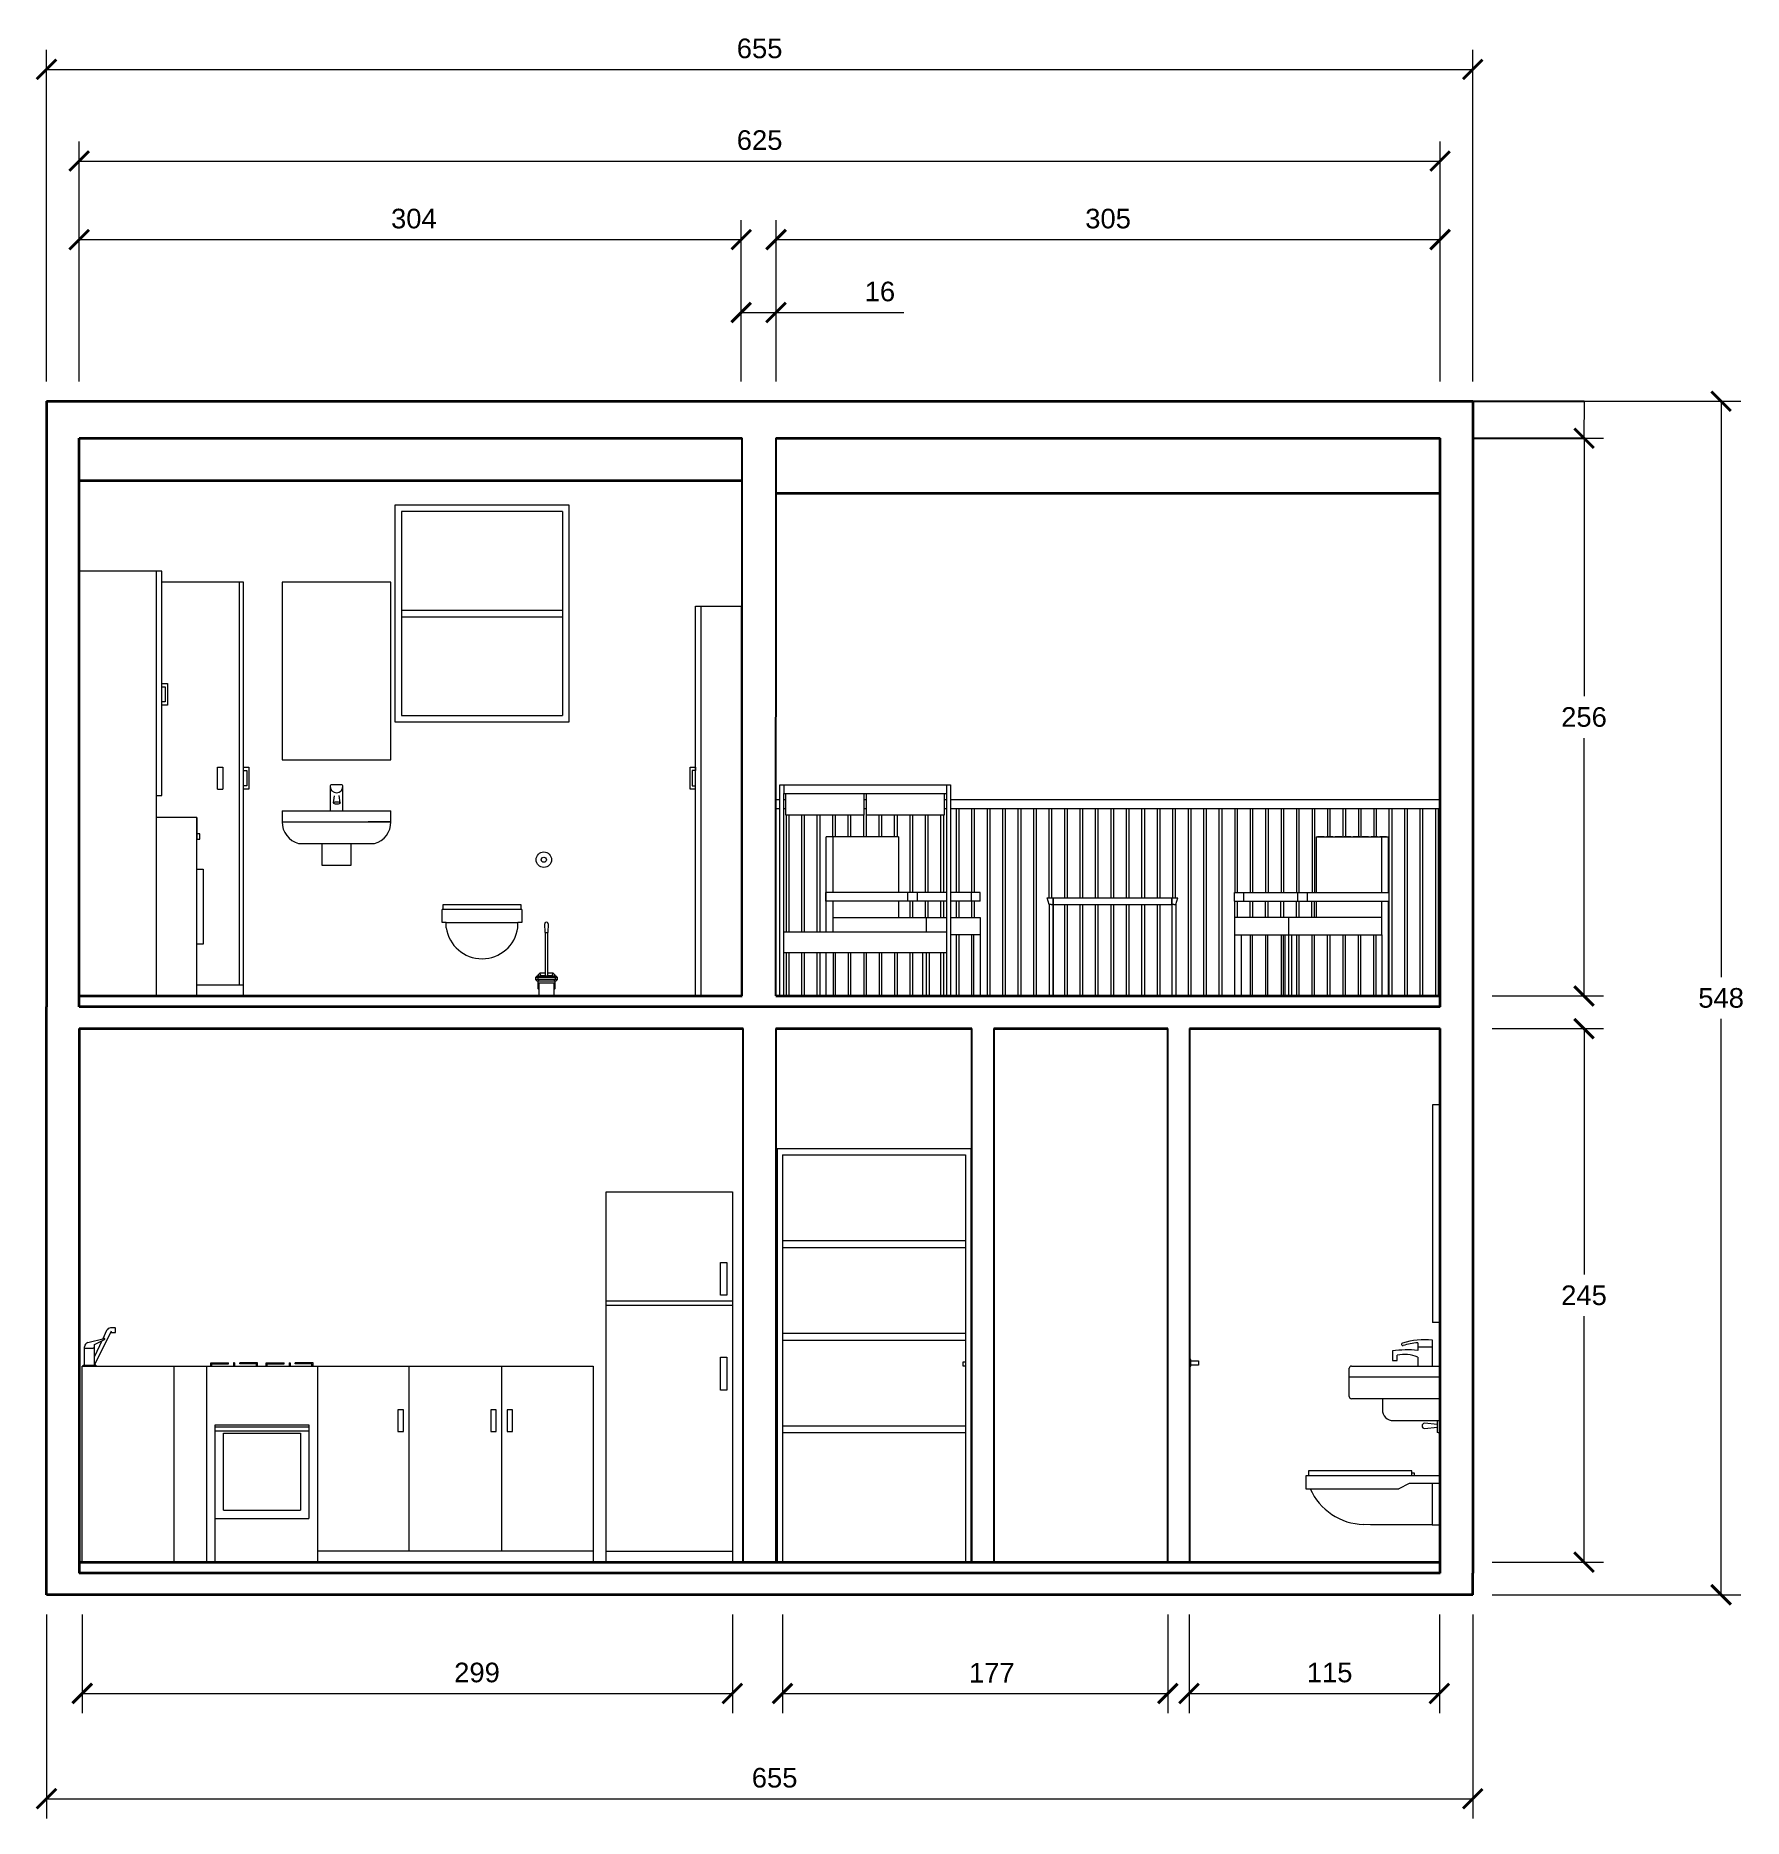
# Model space of a CAD drawing. Header units: millimetres. Extents: x 2881 to 3665, y 1687 to 2506.
import ezdxf

# ---------------------------------------------------------------- set-up
doc = ezdxf.new("R2010")
doc.units = ezdxf.units.MM
for name, color, linetype, lineweight in [('A-FLOR-LEVL', 3, 'Continuous', 35), ('A-FURN', 2, 'Continuous', 18), ('A-WALL-FULL', 3, 'Continuous', 35), ('A-WALL-FULL-EXTR', 3, 'Continuous', 35), ('A-WALL-FULL-INTR', 1, 'Continuous', 25), ('QUOTE', 5, 'Continuous', 13)]:
    doc.layers.add(name, color=color, linetype=linetype, lineweight=lineweight)
doc.styles.get("Standard").update_dxf_attribs({"font": 'arial.ttf'})
doc.dimstyles.new('ISO-25', dxfattribs={"dimtxt": 2.5, "dimasz": 2.5, "dimexe": 1.25, "dimexo": 0.625, "dimtad": 1, "dimtxsty": 'Standard', "dimcen": 2.5, "dimadec": 0, "dimazin": 0, "dimtfac": 1, "dimtmove": 0, "dimatfit": 3, "dimfxl": 1, "dimarcsym": 0})

msp = doc.modelspace()

# ---------------------------------------------------------------- blocks, each defined once
blk = doc.blocks.new('_ArchTick')
at = {"color": 0, "linetype": 'ByBlock', "const_width": 0.15}
blk.add_lwpolyline([(-0.5, -0.5), (0.5, 0.5)], dxfattribs=at)
blk = doc.blocks.new('*D2')
at = {"layer": 'Defpoints', "color": 0, "transparency": 16777216}
for p in [(3540.84, 2490.57), (2885.84, 2338.19), (3540.84, 2338.19)]:
    blk.add_point(p, dxfattribs=at)
at = {"layer": 'QUOTE', "color": 0, "transparency": 16777216}
for p, q in [((2885.84, 2347.19), (2885.84, 2499.57)), ((3540.84, 2347.19), (3540.84, 2499.57)), ((2885.84, 2490.57), (3540.84, 2490.57))]:
    blk.add_line(p, q, dxfattribs=at)
at = {"layer": 'QUOTE', "color": 0, "transparency": 16777216, "xscale": 9, "yscale": 9, "zscale": 9, "rotation": 180}
blk.add_blockref('_ArchTick', (2885.84, 2490.57), dxfattribs=at)
at = {"layer": 'QUOTE', "color": 0, "transparency": 16777216, "xscale": 9, "yscale": 9, "zscale": 9}
blk.add_blockref('_ArchTick', (3540.84, 2490.57), dxfattribs=at)
at = {"layer": 'QUOTE', "color": 0, "transparency": 16777216, "insert": (3213.34, 2500.16), "char_height": 9, "attachment_point": 5}
blk.add_mtext('655', dxfattribs=at)
blk = doc.blocks.new('*D4')
at = {"layer": 'Defpoints', "color": 0, "transparency": 16777216}
for p in [(3525.84, 2448.47), (2900.84, 2338.19), (3525.84, 2338.19)]:
    blk.add_point(p, dxfattribs=at)
at = {"layer": 'QUOTE', "color": 0, "transparency": 16777216}
for p, q in [((2900.84, 2347.19), (2900.84, 2457.47)), ((3525.84, 2347.19), (3525.84, 2457.47)), ((2900.84, 2448.47), (3525.84, 2448.47))]:
    blk.add_line(p, q, dxfattribs=at)
at = {"layer": 'QUOTE', "color": 0, "transparency": 16777216, "xscale": 9, "yscale": 9, "zscale": 9, "rotation": 180}
blk.add_blockref('_ArchTick', (2900.84, 2448.47), dxfattribs=at)
at = {"layer": 'QUOTE', "color": 0, "transparency": 16777216, "xscale": 9, "yscale": 9, "zscale": 9}
blk.add_blockref('_ArchTick', (3525.84, 2448.47), dxfattribs=at)
at = {"layer": 'QUOTE', "color": 0, "transparency": 16777216, "insert": (3213.34, 2458.06), "char_height": 9, "attachment_point": 5}
blk.add_mtext('625', dxfattribs=at)
blk = doc.blocks.new('*D5')
at = {"layer": 'Defpoints', "color": 0, "transparency": 16777216}
for p in [(3204.89, 2412.41), (2900.84, 2338.19), (3204.89, 2338.19)]:
    blk.add_point(p, dxfattribs=at)
at = {"layer": 'QUOTE', "color": 0, "transparency": 16777216}
for p, q in [((2900.84, 2347.19), (2900.84, 2421.41)), ((3204.89, 2347.19), (3204.89, 2421.41)), ((2900.84, 2412.41), (3204.89, 2412.41))]:
    blk.add_line(p, q, dxfattribs=at)
at = {"layer": 'QUOTE', "color": 0, "transparency": 16777216, "xscale": 9, "yscale": 9, "zscale": 9, "rotation": 180}
blk.add_blockref('_ArchTick', (2900.84, 2412.41), dxfattribs=at)
at = {"layer": 'QUOTE', "color": 0, "transparency": 16777216, "xscale": 9, "yscale": 9, "zscale": 9}
blk.add_blockref('_ArchTick', (3204.89, 2412.41), dxfattribs=at)
at = {"layer": 'QUOTE', "color": 0, "transparency": 16777216, "insert": (3054.56, 2422.01), "char_height": 9, "attachment_point": 5}
blk.add_mtext('304', dxfattribs=at)
blk = doc.blocks.new('*D6')
at = {"layer": 'Defpoints', "color": 0, "transparency": 16777216}
for p in [(3220.9, 2378.94), (3204.89, 2338.19), (3220.9, 2338.19)]:
    blk.add_point(p, dxfattribs=at)
at = {"layer": 'QUOTE', "color": 0, "transparency": 16777216}
for p, q in [((3204.89, 2347.19), (3204.89, 2387.94)), ((3220.9, 2347.19), (3220.9, 2387.94)), ((3204.89, 2378.94), (3220.9, 2378.94)), ((3220.9, 2378.94), (3279.61, 2378.94))]:
    blk.add_line(p, q, dxfattribs=at)
at = {"layer": 'QUOTE', "color": 0, "transparency": 16777216, "xscale": 9, "yscale": 9, "zscale": 9, "rotation": 180}
blk.add_blockref('_ArchTick', (3204.89, 2378.94), dxfattribs=at)
at = {"layer": 'QUOTE', "color": 0, "transparency": 16777216, "xscale": 9, "yscale": 9, "zscale": 9}
blk.add_blockref('_ArchTick', (3220.9, 2378.94), dxfattribs=at)
at = {"layer": 'QUOTE', "color": 0, "transparency": 16777216, "insert": (3268.59, 2388.53), "char_height": 9, "attachment_point": 5}
blk.add_mtext('16', dxfattribs=at)
blk = doc.blocks.new('*D7')
at = {"layer": 'Defpoints', "color": 0, "transparency": 16777216}
for p in [(3525.84, 2412.41), (3220.9, 2338.19), (3525.84, 2338.19)]:
    blk.add_point(p, dxfattribs=at)
at = {"layer": 'QUOTE', "color": 0, "transparency": 16777216}
for p, q in [((3220.9, 2347.19), (3220.9, 2421.41)), ((3525.84, 2347.19), (3525.84, 2421.41)), ((3220.9, 2412.41), (3525.84, 2412.41))]:
    blk.add_line(p, q, dxfattribs=at)
at = {"layer": 'QUOTE', "color": 0, "transparency": 16777216, "xscale": 9, "yscale": 9, "zscale": 9, "rotation": 180}
blk.add_blockref('_ArchTick', (3220.9, 2412.41), dxfattribs=at)
at = {"layer": 'QUOTE', "color": 0, "transparency": 16777216, "xscale": 9, "yscale": 9, "zscale": 9}
blk.add_blockref('_ArchTick', (3525.84, 2412.41), dxfattribs=at)
at = {"layer": 'QUOTE', "color": 0, "transparency": 16777216, "insert": (3373.37, 2422.01), "char_height": 9, "attachment_point": 5}
blk.add_mtext('305', dxfattribs=at)
blk = doc.blocks.new('*D8')
at = {"layer": 'Defpoints', "color": 0, "transparency": 16777216}
for p in [(2885.84, 1790.09), (3540.84, 1790.09), (3540.84, 1696.44)]:
    blk.add_point(p, dxfattribs=at)
at = {"layer": 'QUOTE', "color": 0, "transparency": 16777216}
for p, q in [((2885.84, 1781.09), (2885.84, 1687.44)), ((3540.84, 1781.09), (3540.84, 1687.44)), ((2885.84, 1696.44), (3540.84, 1696.44))]:
    blk.add_line(p, q, dxfattribs=at)
at = {"layer": 'QUOTE', "color": 0, "transparency": 16777216, "xscale": 9, "yscale": 9, "zscale": 9, "rotation": 180}
blk.add_blockref('_ArchTick', (2885.84, 1696.44), dxfattribs=at)
at = {"layer": 'QUOTE', "color": 0, "transparency": 16777216, "xscale": 9, "yscale": 9, "zscale": 9}
blk.add_blockref('_ArchTick', (3540.84, 1696.44), dxfattribs=at)
at = {"layer": 'QUOTE', "color": 0, "transparency": 16777216, "insert": (3220.23, 1706.03), "char_height": 9, "attachment_point": 5}
blk.add_mtext('655', dxfattribs=at)
blk = doc.blocks.new('*D9')
at = {"layer": 'Defpoints', "color": 0, "transparency": 16777216}
for p in [(2902.26, 1790.09), (3200.84, 1790.09), (3200.84, 1744.77)]:
    blk.add_point(p, dxfattribs=at)
at = {"layer": 'QUOTE', "color": 0, "transparency": 16777216}
for p, q in [((2902.26, 1781.09), (2902.26, 1735.77)), ((3200.84, 1781.09), (3200.84, 1735.77)), ((2902.26, 1744.77), (3200.84, 1744.77))]:
    blk.add_line(p, q, dxfattribs=at)
at = {"layer": 'QUOTE', "color": 0, "transparency": 16777216, "xscale": 9, "yscale": 9, "zscale": 9, "rotation": 180}
blk.add_blockref('_ArchTick', (2902.26, 1744.77), dxfattribs=at)
at = {"layer": 'QUOTE', "color": 0, "transparency": 16777216, "xscale": 9, "yscale": 9, "zscale": 9}
blk.add_blockref('_ArchTick', (3200.84, 1744.77), dxfattribs=at)
at = {"layer": 'QUOTE', "color": 0, "transparency": 16777216, "insert": (3083.56, 1754.36), "char_height": 9, "attachment_point": 5}
blk.add_mtext('299', dxfattribs=at)
blk = doc.blocks.new('*D10')
at = {"layer": 'Defpoints', "color": 0, "transparency": 16777216}
for p in [(3223.84, 1790.09), (3400.84, 1790.09), (3400.84, 1744.77)]:
    blk.add_point(p, dxfattribs=at)
at = {"layer": 'QUOTE', "color": 0, "transparency": 16777216}
for p, q in [((3223.84, 1781.09), (3223.84, 1735.77)), ((3400.84, 1781.09), (3400.84, 1735.77)), ((3223.84, 1744.77), (3400.84, 1744.77))]:
    blk.add_line(p, q, dxfattribs=at)
at = {"layer": 'QUOTE', "color": 0, "transparency": 16777216, "xscale": 9, "yscale": 9, "zscale": 9, "rotation": 180}
blk.add_blockref('_ArchTick', (3223.84, 1744.77), dxfattribs=at)
at = {"layer": 'QUOTE', "color": 0, "transparency": 16777216, "xscale": 9, "yscale": 9, "zscale": 9}
blk.add_blockref('_ArchTick', (3400.84, 1744.77), dxfattribs=at)
at = {"layer": 'QUOTE', "color": 0, "transparency": 16777216, "insert": (3319.97, 1754.28), "char_height": 9, "attachment_point": 5}
blk.add_mtext('177', dxfattribs=at)
blk = doc.blocks.new('*D11')
at = {"layer": 'Defpoints', "color": 0, "transparency": 16777216}
for p in [(3410.54, 1790.09), (3525.54, 1790.09), (3525.54, 1744.77)]:
    blk.add_point(p, dxfattribs=at)
at = {"layer": 'QUOTE', "color": 0, "transparency": 16777216}
for p, q in [((3410.54, 1781.09), (3410.54, 1735.77)), ((3525.54, 1781.09), (3525.54, 1735.77)), ((3410.54, 1744.77), (3525.54, 1744.77))]:
    blk.add_line(p, q, dxfattribs=at)
at = {"layer": 'QUOTE', "color": 0, "transparency": 16777216, "xscale": 9, "yscale": 9, "zscale": 9, "rotation": 180}
blk.add_blockref('_ArchTick', (3410.54, 1744.77), dxfattribs=at)
at = {"layer": 'QUOTE', "color": 0, "transparency": 16777216, "xscale": 9, "yscale": 9, "zscale": 9}
blk.add_blockref('_ArchTick', (3525.54, 1744.77), dxfattribs=at)
at = {"layer": 'QUOTE', "color": 0, "transparency": 16777216, "insert": (3475.12, 1754.36), "char_height": 9, "attachment_point": 5}
blk.add_mtext('115', dxfattribs=at)
blk = doc.blocks.new('*D15')
at = {"layer": 'Defpoints', "color": 0, "transparency": 16777216}
for p in [(3540.84, 2050.09), (3540.84, 1805.09), (3591.95, 1805.09)]:
    blk.add_point(p, dxfattribs=at)
at = {"layer": 'QUOTE', "color": 0, "transparency": 16777216}
for p, q in [((3549.84, 2050.09), (3600.95, 2050.09)), ((3591.95, 2050.09), (3591.95, 1937.18)), ((3591.95, 1805.09), (3591.95, 1917.99)), ((3549.84, 1805.09), (3600.95, 1805.09))]:
    blk.add_line(p, q, dxfattribs=at)
at = {"layer": 'QUOTE', "color": 0, "transparency": 16777216, "xscale": 9, "yscale": 9, "zscale": 9}
for p, rotation in [((3591.95, 2050.09), 90), ((3591.95, 1805.09), 270)]:
    blk.add_blockref('_ArchTick', p, dxfattribs=dict(at, rotation=rotation))
at = {"layer": 'QUOTE', "color": 0, "transparency": 16777216, "insert": (3591.95, 1927.59), "char_height": 9, "attachment_point": 5}
blk.add_mtext('245', dxfattribs=at)
blk = doc.blocks.new('*D16')
at = {"layer": 'Defpoints', "color": 0, "transparency": 16777216}
for p in [(3540.84, 2321.19), (3591.95, 2321.19), (3540.84, 2065.09)]:
    blk.add_point(p, dxfattribs=at)
at = {"layer": 'QUOTE', "color": 0, "transparency": 16777216}
for p, q in [((3549.84, 2321.19), (3600.95, 2321.19)), ((3591.95, 2321.19), (3591.95, 2202.73)), ((3591.95, 2065.09), (3591.95, 2183.54)), ((3549.84, 2065.09), (3600.95, 2065.09))]:
    blk.add_line(p, q, dxfattribs=at)
at = {"layer": 'QUOTE', "color": 0, "transparency": 16777216, "xscale": 9, "yscale": 9, "zscale": 9}
for p, rotation in [((3591.95, 2321.19), 90), ((3591.95, 2065.09), 270)]:
    blk.add_blockref('_ArchTick', p, dxfattribs=dict(at, rotation=rotation))
at = {"layer": 'QUOTE', "color": 0, "transparency": 16777216, "insert": (3591.95, 2193.14), "char_height": 9, "attachment_point": 5}
blk.add_mtext('256', dxfattribs=at)
blk = doc.blocks.new('*D17')
at = {"layer": 'Defpoints', "color": 0, "transparency": 16777216}
for p in [(3540.84, 2338.19), (3591.95, 2338.19), (3540.84, 2321.19)]:
    blk.add_point(p, dxfattribs=at)
at = {"layer": 'QUOTE', "color": 0, "lineweight": -2, "transparency": 16777216}
for p, q in [((3540.93, 2338.19), (3592.04, 2338.19)), ((3540.93, 2321.19), (3592.04, 2321.19))]:
    blk.add_line(p, q, dxfattribs=at)
at = {"layer": 'QUOTE', "color": 0, "lineweight": 13, "transparency": 16777216}
for p, q in [((3591.95, 2338.19), (3591.95, 2329.78)), ((3591.95, 2321.19), (3591.95, 2329.59))]:
    blk.add_line(p, q, dxfattribs=at)
at = {"layer": 'QUOTE', "color": 0, "lineweight": 13, "transparency": 16777216, "xscale": 0.09, "yscale": 0.09, "zscale": 0.09}
for p, rotation in [((3591.95, 2338.19), 90), ((3591.95, 2321.19), 270)]:
    blk.add_blockref('_ArchTick', p, dxfattribs=dict(at, rotation=rotation))
at = {"layer": 'QUOTE', "color": 0, "transparency": 16777216, "insert": (3591.95, 2329.69), "char_height": 0.09, "attachment_point": 5}
blk.add_mtext('17', dxfattribs=at)
blk = doc.blocks.new('*D18')
at = {"layer": 'Defpoints', "color": 0, "transparency": 16777216}
for p in [(3540.84, 2338.19), (3540.84, 1790.09), (3654.9, 1790.09)]:
    blk.add_point(p, dxfattribs=at)
at = {"layer": 'QUOTE', "color": 0, "transparency": 16777216}
for p, q in [((3549.84, 2338.19), (3663.9, 2338.19)), ((3654.9, 2338.19), (3654.9, 2073.73)), ((3654.9, 1790.09), (3654.9, 2054.54)), ((3549.84, 1790.09), (3663.9, 1790.09))]:
    blk.add_line(p, q, dxfattribs=at)
at = {"layer": 'QUOTE', "color": 0, "transparency": 16777216, "xscale": 9, "yscale": 9, "zscale": 9}
for p, rotation in [((3654.9, 2338.19), 90), ((3654.9, 1790.09), 270)]:
    blk.add_blockref('_ArchTick', p, dxfattribs=dict(at, rotation=rotation))
at = {"layer": 'QUOTE', "color": 0, "transparency": 16777216, "insert": (3654.9, 2064.14), "char_height": 9, "attachment_point": 5}
blk.add_mtext('548', dxfattribs=at)

# ---------------------------------------------------------------- dimensions: what is measured, and where the dimension line sits
at = {"layer": 'QUOTE'}
for base, p1, p2, picture, middle in [((3540.841, 2490.565), (2885.841, 2338.186), (3540.841, 2338.186), '*D2', (3213.341, 2490.565)), ((3525.841, 2448.47), (2900.841, 2338.186), (3525.841, 2338.186), '*D4', (3213.341, 2448.47)), ((3204.89, 2412.41), (2900.841, 2338.186), (3204.89, 2338.186), '*D5', (3054.556, 2412.41)), ((3525.841, 2412.41), (3220.897, 2338.186), (3525.841, 2338.186), '*D7', (3373.369, 2412.41)), ((3220.897, 2378.938), (3204.89, 2338.186), (3220.897, 2338.186), '*D6', (3268.593, 2378.938)), ((3540.841, 1696.438), (2885.841, 1790.086), (3540.841, 1790.086), '*D8', (3220.235, 1696.438)), ((3200.841, 1744.766), (2902.259, 1790.086), (3200.841, 1790.086), '*D9', (3083.556, 1744.766)), ((3400.841, 1744.766), (3223.841, 1790.086), (3400.841, 1790.086), '*D10', (3319.973, 1744.766)), ((3525.54, 1744.766), (3410.54, 1790.086), (3525.54, 1790.086), '*D11', (3475.122, 1744.766))]:
    dim = msp.add_linear_dim(base=base, p1=p1, p2=p2, dimstyle='ISO-25', override={"dimtxt": 9, "dimasz": 9, "dimexe": 9, "dimexo": 9, "dimgap": 5, "dimdec": 0, "dimblk1": 'ArchTick', "dimblk2": 'ArchTick', "dimsah": 1, "dimlwd": 65535, "dimlwe": 65535}, dxfattribs=at)
    dim.commit()
    dim.dimension.update_dxf_attribs({"geometry": picture, "text_midpoint": middle, "dimtype": 160})
for base, p1, p2, override, picture, middle in [((3654.902, 1790.086), (3540.841, 2338.186), (3540.841, 1790.086), {"dimtxt": 9, "dimasz": 9, "dimexe": 9, "dimexo": 9, "dimgap": 5, "dimtih": 1, "dimtoh": 1, "dimdec": 0, "dimblk1": 'ArchTick', "dimblk2": 'ArchTick', "dimsah": 1, "dimlwd": 65535, "dimlwe": 65535}, '*D18', (3654.902, 2064.136)), ((3591.947, 2338.186), (3540.841, 2321.186), (3540.841, 2338.186), {"dimtxt": 0.09, "dimasz": 0.09, "dimexe": 0.09, "dimexo": 0.09, "dimgap": 0.05, "dimtih": 1, "dimtoh": 1, "dimblk1": 'ArchTick', "dimblk2": 'ArchTick', "dimsah": 1, "dimlwd": 13}, '*D17', (3591.947, 2329.686)), ((3591.947, 2321.186), (3540.841, 2065.086), (3540.841, 2321.186), {"dimtxt": 9, "dimasz": 9, "dimexe": 9, "dimexo": 9, "dimgap": 5, "dimtih": 1, "dimtoh": 1, "dimdec": 0, "dimblk1": 'ArchTick', "dimblk2": 'ArchTick', "dimsah": 1, "dimlwd": 65535, "dimlwe": 65535}, '*D16', (3591.947, 2193.136)), ((3591.947, 1805.086), (3540.841, 2050.086), (3540.841, 1805.086), {"dimtxt": 9, "dimasz": 9, "dimexe": 9, "dimexo": 9, "dimgap": 5, "dimtih": 1, "dimdec": 0, "dimblk1": 'ArchTick', "dimblk2": 'ArchTick', "dimsah": 1, "dimlwd": 65535, "dimlwe": 65535}, '*D15', (3591.947, 1927.586))]:
    dim = msp.add_linear_dim(base=base, p1=p1, p2=p2, angle=90, dimstyle='ISO-25', override=override, dxfattribs=at)
    dim.commit()
    dim.dimension.update_dxf_attribs({"geometry": picture, "text_midpoint": middle})

# ---------------------------------------------------------------- linework, layer by layer
at = {"layer": 'A-FLOR-LEVL'}
for p, q in [((2900.841, 2065.086), (3205.39, 2065.086)), ((3220.841, 2065.086), (3525.841, 2065.086)), ((3525.841, 2060.086), (2900.841, 2060.086)), ((2900.841, 2050.086), (3205.841, 2050.086)), ((3220.841, 2050.086), (3310.841, 2050.086)), ((3320.841, 2050.086), (3400.841, 2050.086)), ((3410.841, 2050.086), (3525.841, 2050.086)), ((2885.841, 1800.086), (2885.841, 1805.086)), ((2900.841, 1805.086), (3525.841, 1805.086)), ((2885.841, 1790.086), (2885.841, 1800.086)), ((3525.841, 1800.086), (2900.841, 1800.086)), ((3540.841, 1790.086), (3540.841, 1800.086)), ((3540.841, 1790.086), (2885.841, 1790.086))]:
    msp.add_line(p, q, dxfattribs=at)
at = {"layer": 'A-FURN'}
for p, q in [((3125.841, 2290.486), (3045.841, 2290.486)), ((3045.841, 2290.486), (3045.841, 2190.93)), ((3122.841, 2287.486), (3048.841, 2287.486)), ((3048.841, 2287.486), (3048.841, 2193.93)), ((3122.841, 2287.486), (3122.841, 2193.93)), ((3125.841, 2190.93), (3125.841, 2290.486)), ((2938.841, 2260.086), (2900.841, 2260.086)), ((2900.841, 2065.086), (2900.841, 2260.086)), ((2936.341, 2157.086), (2936.341, 2260.086)), ((2938.841, 2157.086), (2938.841, 2260.086)), ((2976.341, 2255.086), (2938.591, 2255.086)), ((2974.341, 2255.086), (2974.341, 2070.086)), ((2976.341, 2065.086), (2976.341, 2255.086)), ((3183.89, 2065.086), (3183.89, 2244.086)), ((3183.89, 2244.086), (3204.89, 2244.086)), ((3186.39, 2244.086), (3186.39, 2065.086)), ((3204.89, 2244.086), (3204.89, 2065.086)), ((3048.841, 2242.208), (3122.841, 2242.208)), ((3048.841, 2239.208), (3122.841, 2239.208)), ((2938.841, 2208.586), (2941.341, 2208.586)), ((2938.841, 2207.086), (2938.841, 2207.086)), ((2938.841, 2207.086), (2940.341, 2207.086)), ((2940.341, 2207.086), (2940.341, 2200.086)), ((2941.341, 2208.586), (2941.341, 2198.586)), ((2940.341, 2200.086), (2938.841, 2200.086)), ((2941.341, 2198.586), (2938.841, 2198.586)), ((3048.841, 2193.93), (3122.841, 2193.93)), ((3045.841, 2190.93), (3125.841, 2190.93)), ((2964.341, 2160.086), (2964.341, 2170.086)), ((2964.341, 2170.086), (2966.841, 2170.086)), ((2966.841, 2170.086), (2966.841, 2160.086)), ((2976.341, 2170.086), (2978.841, 2170.086)), ((2978.841, 2170.086), (2978.841, 2160.086)), ((3181.39, 2160.086), (3181.39, 2170.086)), ((3181.39, 2170.086), (3183.89, 2170.086)), ((3183.89, 2170.086), (3183.89, 2168.586)), ((2976.341, 2168.586), (2977.841, 2168.586)), ((2977.841, 2161.586), (2976.341, 2161.586)), ((2977.841, 2168.586), (2977.841, 2161.586)), ((3016.099, 2161.586), (3016.099, 2150.086)), ((3021.484, 2162.086), (3016.599, 2162.086)), ((3021.984, 2150.086), (3021.984, 2161.586)), ((3183.89, 2168.586), (3182.39, 2168.586)), ((3182.39, 2168.586), (3182.39, 2161.586)), ((3182.39, 2161.586), (3183.89, 2161.586)), ((3222.583, 2065.086), (3222.583, 2162.086)), ((3222.583, 2162.086), (3300.939, 2162.086)), ((3224.409, 2162.086), (3224.409, 2158.086)), ((3299.103, 2162.086), (3299.103, 2065.086)), ((3300.939, 2162.086), (3300.939, 2065.086)), ((2936.341, 2065.086), (2936.341, 2157.086)), ((2936.341, 2157.086), (2938.841, 2157.086)), ((2964.341, 2160.086), (2966.841, 2160.086)), ((2978.841, 2160.086), (2976.341, 2160.086)), ((3017.681, 2153.708), (3018.094, 2157.061)), ((3020.687, 2153.756), (3020.27, 2157.179)), ((3183.89, 2160.086), (3181.39, 2160.086)), ((3222.583, 2155.086), (3220.841, 2155.086)), ((3224.409, 2158.086), (3299.103, 2158.086)), ((3224.409, 2065.086), (3224.409, 2158.086)), ((3225.409, 2155.086), (3224.409, 2155.086)), ((3225.409, 2148.086), (3225.409, 2158.086)), ((3261.259, 2158.086), (3261.259, 2148.086)), ((3262.259, 2155.086), (3261.259, 2155.086)), ((3262.259, 2158.086), (3262.259, 2148.086)), ((3298.103, 2158.086), (3298.103, 2148.086)), ((3299.103, 2155.086), (3298.103, 2155.086)), ((3299.103, 2158.086), (3299.103, 2148.086)), ((3525.841, 2155.086), (3300.939, 2155.086)), ((2954.841, 2147.086), (2936.341, 2147.086)), ((2954.841, 2065.086), (2954.841, 2147.086)), ((2954.841, 2147.086), (2954.841, 2137.086)), ((2994.044, 2150.086), (3044.04, 2150.086)), ((2994.044, 2150.086), (2994.044, 2145.086)), ((2994.044, 2145.086), (3044.04, 2145.086)), ((3016.099, 2150.086), (3021.984, 2150.086)), ((3044.04, 2145.086), (3033.64, 2145.086)), ((3044.04, 2145.086), (3044.04, 2150.086)), ((3222.583, 2151.086), (3220.841, 2151.086)), ((3225.409, 2151.086), (3224.409, 2151.086)), ((3261.259, 2148.086), (3225.409, 2148.086)), ((3225.641, 2094.586), (3225.641, 2148.086)), ((3226.741, 2148.086), (3226.741, 2094.586)), ((3232.741, 2094.586), (3232.741, 2148.086)), ((3233.841, 2148.086), (3233.841, 2094.586)), ((3239.841, 2094.586), (3239.841, 2148.086)), ((3240.941, 2148.086), (3240.941, 2094.586)), ((3246.941, 2138.086), (3246.941, 2148.086)), ((3248.041, 2148.086), (3248.041, 2138.086)), ((3254.041, 2138.086), (3254.041, 2148.086)), ((3255.141, 2148.086), (3255.141, 2138.086)), ((3261.141, 2138.086), (3261.141, 2148.086)), ((3262.259, 2151.086), (3261.259, 2151.086)), ((3262.241, 2151.086), (3262.241, 2138.086)), ((3298.103, 2148.086), (3262.259, 2148.086)), ((3268.241, 2138.086), (3268.241, 2148.086)), ((3269.341, 2148.086), (3269.341, 2138.086)), ((3275.341, 2138.086), (3275.341, 2148.086)), ((3276.441, 2148.086), (3276.441, 2138.086)), ((3282.441, 2112.547), (3282.441, 2148.086)), ((3283.541, 2148.086), (3283.541, 2112.547)), ((3289.541, 2112.547), (3289.541, 2148.086)), ((3290.641, 2148.086), (3290.641, 2112.547)), ((3296.641, 2112.547), (3296.641, 2148.086)), ((3297.741, 2148.086), (3297.741, 2112.547)), ((3299.103, 2151.086), (3298.103, 2151.086)), ((3525.841, 2151.086), (3300.939, 2151.086)), ((3303.741, 2112.547), (3303.741, 2151.086)), ((3304.841, 2151.086), (3304.841, 2112.547)), ((3310.841, 2112.547), (3310.841, 2151.086)), ((3311.941, 2151.086), (3311.941, 2112.547)), ((3317.941, 2065.086), (3317.941, 2151.086)), ((3319.041, 2151.086), (3319.041, 2065.086)), ((3325.041, 2065.086), (3325.041, 2151.086)), ((3326.141, 2151.086), (3326.141, 2065.086)), ((3332.141, 2065.086), (3332.141, 2151.086)), ((3333.241, 2151.086), (3333.241, 2065.086)), ((3339.241, 2065.086), (3339.241, 2151.086)), ((3340.341, 2151.086), (3340.341, 2065.086)), ((3346.341, 2110.086), (3346.341, 2151.086)), ((3347.441, 2151.086), (3347.441, 2110.086)), ((3353.441, 2110.086), (3353.441, 2151.086)), ((3354.541, 2151.086), (3354.541, 2110.086)), ((3360.541, 2110.086), (3360.541, 2151.086)), ((3361.641, 2151.086), (3361.641, 2110.086)), ((3367.641, 2110.086), (3367.641, 2151.086)), ((3368.741, 2151.086), (3368.741, 2110.086)), ((3374.741, 2110.086), (3374.741, 2151.086)), ((3375.841, 2151.086), (3375.841, 2110.086)), ((3381.841, 2110.086), (3381.841, 2151.086)), ((3382.941, 2151.086), (3382.941, 2110.086)), ((3388.941, 2110.086), (3388.941, 2151.086)), ((3390.041, 2151.086), (3390.041, 2110.086)), ((3396.041, 2110.086), (3396.041, 2151.086)), ((3397.141, 2151.086), (3397.141, 2110.086)), ((3403.141, 2110.086), (3403.141, 2151.086)), ((3404.241, 2151.086), (3404.241, 2110.086)), ((3410.241, 2065.086), (3410.241, 2151.086)), ((3411.341, 2151.086), (3411.341, 2065.086)), ((3417.341, 2065.086), (3417.341, 2151.086)), ((3418.441, 2151.086), (3418.441, 2065.086)), ((3424.441, 2065.086), (3424.441, 2151.086)), ((3425.541, 2151.086), (3425.541, 2065.086)), ((3431.541, 2151.086), (3431.541, 2112.547)), ((3432.641, 2151.086), (3432.641, 2112.547)), ((3438.641, 2151.086), (3438.641, 2112.547)), ((3439.741, 2151.086), (3439.741, 2112.547)), ((3445.741, 2151.086), (3445.741, 2112.547)), ((3446.841, 2151.086), (3446.841, 2112.547)), ((3452.841, 2151.086), (3452.841, 2112.547)), ((3453.941, 2151.086), (3453.941, 2112.547)), ((3459.941, 2151.086), (3459.941, 2112.547)), ((3461.041, 2151.086), (3461.041, 2112.547)), ((3467.041, 2151.086), (3467.041, 2112.547)), ((3468.141, 2151.086), (3468.141, 2112.547)), ((3474.141, 2151.086), (3474.141, 2138.086)), ((3475.241, 2151.086), (3475.241, 2138.086)), ((3481.241, 2151.086), (3481.241, 2138.086)), ((3482.341, 2151.086), (3482.341, 2138.086)), ((3488.341, 2151.086), (3488.341, 2138.086)), ((3489.441, 2151.086), (3489.441, 2138.086)), ((3495.441, 2151.086), (3495.441, 2138.086)), ((3496.541, 2151.086), (3496.541, 2138.086)), ((3502.541, 2065.086), (3502.541, 2151.086)), ((3503.641, 2151.086), (3503.641, 2065.086)), ((3509.641, 2065.086), (3509.641, 2151.086)), ((3510.741, 2151.086), (3510.741, 2065.086)), ((3516.741, 2065.086), (3516.741, 2151.086)), ((3517.841, 2151.086), (3517.841, 2065.086)), ((3523.841, 2065.086), (3523.841, 2151.086)), ((3524.941, 2151.086), (3524.941, 2065.086)), ((2956.341, 2139.586), (2954.841, 2139.586)), ((2954.841, 2137.086), (2956.341, 2137.086)), ((2956.341, 2137.086), (2956.341, 2139.586)), ((3277.115, 2138.086, 37.5), (3243.958, 2138.086)), ((3243.958, 2101.086), (3243.958, 2138.086)), ((3247.06, 2112.547), (3247.06, 2138.056)), ((3277.115, 2138.086, 37.5), (3277.115, 2112.547)), ((3468.995, 2138.086, 37.5), (3502.152, 2138.086)), ((3468.995, 2138.086, 37.5), (3468.995, 2112.547)), ((3472.541, 2138.086), (3469.541, 2138.086)), ((3476.641, 2138.086), (3473.641, 2138.086)), ((3480.741, 2138.086), (3477.741, 2138.086)), ((3484.841, 2138.086), (3481.841, 2138.086)), ((3488.941, 2138.086), (3485.941, 2138.086)), ((3493.041, 2138.086), (3490.041, 2138.086)), ((3497.141, 2138.086), (3494.141, 2138.086)), ((3501.241, 2138.086), (3498.241, 2138.086)), ((3499.051, 2112.547), (3499.051, 2138.056)), ((3502.152, 2112.547), (3502.152, 2138.086)), ((3502.341, 2138.086), (3502.341, 2138.086)), ((3001.633, 2135.086), (3036.496, 2135.086)), ((3012.351, 2135.086), (3012.351, 2125.086)), ((3025.755, 2125.086), (3025.755, 2135.086)), ((2954.841, 2123.336), (2957.841, 2123.336)), ((2957.841, 2123.336), (2957.841, 2088.836)), ((3012.351, 2125.086), (3023.255, 2125.086)), ((3023.255, 2125.086), (3025.755, 2125.086)), ((3281.257, 2112.547), (3243.718, 2112.547)), ((3243.718, 2108.597), (3243.718, 2112.547)), ((3281.257, 2112.547), (3281.257, 2108.597)), ((3299.103, 2112.547), (3281.257, 2112.547)), ((3285.669, 2112.547), (3285.669, 2108.597)), ((3314.655, 2112.547), (3300.939, 2112.547)), ((3310.484, 2112.547), (3310.484, 2108.597)), ((3314.655, 2108.597), (3314.655, 2112.547)), ((3431.456, 2108.597), (3431.456, 2112.547)), ((3431.456, 2112.547), (3445.172, 2112.547)), ((3435.627, 2112.547), (3435.627, 2108.597)), ((3445.172, 2112.547), (3464.853, 2112.547)), ((3460.442, 2112.547), (3460.442, 2108.597)), ((3464.853, 2112.547), (3502.393, 2112.547)), ((3464.853, 2112.547), (3464.853, 2108.597)), ((3502.393, 2108.597), (3502.393, 2112.547)), ((3104.196, 2104.718), (3067.486, 2104.718)), ((3067.486, 2098.796), (3067.486, 2104.718)), ((3067.986, 2104.718), (3067.986, 2107.086)), ((3067.986, 2107.086), (3103.707, 2107.086)), ((3103.707, 2107.086), (3103.707, 2104.718)), ((3104.196, 2104.718), (3104.196, 2098.796)), ((3281.257, 2108.597), (3243.718, 2108.597)), ((3247.06, 2101.086), (3247.06, 2108.597)), ((3277.128, 2108.597), (3277.128, 2101.086)), ((3299.103, 2108.597), (3281.257, 2108.597)), ((3282.441, 2101.086), (3282.441, 2108.597)), ((3283.541, 2108.597), (3283.541, 2101.086)), ((3289.541, 2101.086), (3289.541, 2108.597)), ((3290.641, 2108.597), (3290.641, 2101.086)), ((3296.641, 2101.086), (3296.641, 2108.597)), ((3297.741, 2108.597), (3297.741, 2101.086)), ((3314.655, 2108.597), (3300.939, 2108.597)), ((3303.741, 2101.086), (3303.741, 2108.597)), ((3304.841, 2108.597), (3304.841, 2101.086)), ((3310.841, 2101.086), (3310.841, 2108.597)), ((3311.941, 2108.597), (3311.941, 2101.086)), ((3345.42, 2110.086), (3405.42, 2110.086)), ((3346.395, 2107.086), (3345.42, 2110.086)), ((3347.295, 2107.086), (3346.395, 2107.086)), ((3346.395, 2107.086), (3346.395, 2067.086)), ((3347.295, 2107.086), (3348.195, 2107.086)), ((3348.195, 2110.086), (3348.195, 2065.086)), ((3348.195, 2107.086), (3348.195, 2110.086)), ((3348.195, 2065.086), (3348.195, 2110.086)), ((3348.195, 2107.086), (3402.645, 2107.086)), ((3353.441, 2065.086), (3353.441, 2107.086)), ((3354.541, 2107.086), (3354.541, 2065.086)), ((3360.541, 2065.086), (3360.541, 2107.086)), ((3361.641, 2107.086), (3361.641, 2065.086)), ((3367.641, 2065.086), (3367.641, 2107.086)), ((3368.741, 2107.086), (3368.741, 2065.086)), ((3374.741, 2065.086), (3374.741, 2107.086)), ((3375.841, 2107.086), (3375.841, 2065.086)), ((3381.841, 2065.086), (3381.841, 2107.086)), ((3382.941, 2107.086), (3382.941, 2065.086)), ((3388.941, 2065.086), (3388.941, 2107.086)), ((3390.041, 2107.086), (3390.041, 2065.086)), ((3396.041, 2065.086), (3396.041, 2107.086)), ((3397.141, 2107.086), (3397.141, 2065.086)), ((3402.645, 2110.086), (3402.645, 2065.086)), ((3402.645, 2107.086), (3402.645, 2110.086)), ((3403.545, 2107.086), (3402.645, 2107.086)), ((3403.545, 2107.086), (3404.445, 2107.086)), ((3404.445, 2107.086), (3405.42, 2110.086)), ((3404.445, 2107.086), (3404.445, 2067.086)), ((3431.456, 2108.597), (3445.172, 2108.597)), ((3431.527, 2101.086), (3431.527, 2108.597)), ((3432.627, 2108.597), (3432.627, 2101.086)), ((3438.612, 2101.086), (3438.612, 2108.597)), ((3439.712, 2108.597), (3439.712, 2101.086)), ((3445.172, 2108.597), (3464.853, 2108.597)), ((3445.698, 2101.086), (3445.698, 2108.597)), ((3446.798, 2108.597), (3446.798, 2101.086)), ((3452.784, 2101.086), (3452.784, 2108.597)), ((3453.884, 2108.597), (3453.884, 2101.086)), ((3459.869, 2101.086), (3459.869, 2108.597)), ((3460.969, 2108.597), (3460.969, 2101.086)), ((3464.853, 2108.597), (3502.393, 2108.597)), ((3466.955, 2101.086), (3466.955, 2108.597)), ((3468.055, 2108.597), (3468.055, 2101.086)), ((3468.982, 2108.597), (3468.982, 2101.086)), ((3499.051, 2101.086), (3499.051, 2108.597)), ((3502.152, 2101.086), (3502.152, 2108.597)), ((3069.446, 2098.796), (3067.486, 2098.796)), ((3069.446, 2096.428), (3069.446, 2098.796)), ((3069.446, 2098.796), (3102.32, 2098.796)), ((3102.32, 2096.428), (3102.32, 2098.796)), ((3104.196, 2098.796), (3102.32, 2098.796)), ((3114.861, 2094.186), (3114.661, 2098.186)), ((3116.261, 2098.186), (3116.061, 2094.186)), ((3243.958, 2094.586), (3243.958, 2101.086)), ((3247.06, 2101.086), (3299.103, 2101.086)), ((3247.06, 2094.586), (3247.06, 2101.086)), ((3289.84, 2101.086), (3289.84, 2094.586)), ((3300.939, 2101.086), (3314.655, 2101.086)), ((3314.655, 2101.086), (3314.655, 2093.086)), ((3499.051, 2101.086), (3431.456, 2101.086)), ((3431.456, 2101.086), (3431.456, 2093.086)), ((3456.271, 2101.086), (3456.271, 2093.086)), ((3499.051, 2093.086), (3499.051, 2101.086)), ((3502.152, 2093.086), (3502.152, 2101.086)), ((2957.841, 2088.836), (2954.841, 2088.836)), ((3114.961, 2094.186), (3114.861, 2094.186)), ((3114.961, 2094.186), (3115.961, 2094.186)), ((3114.961, 2074.186), (3114.961, 2094.186)), ((3116.061, 2094.186), (3115.961, 2094.186)), ((3115.961, 2094.186), (3115.961, 2074.186)), ((3224.409, 2094.586), (3299.103, 2094.586)), ((3314.655, 2093.086), (3300.939, 2093.086)), ((3303.741, 2065.086), (3303.741, 2093.086)), ((3304.841, 2093.086), (3304.841, 2065.086)), ((3310.841, 2065.086), (3310.841, 2093.086)), ((3311.555, 2093.086), (3311.555, 2065.086)), ((3314.655, 2093.086), (3314.655, 2065.086)), ((3431.456, 2093.086), (3499.051, 2093.086)), ((3431.456, 2093.086), (3431.456, 2065.086)), ((3434.556, 2093.086), (3434.556, 2065.086)), ((3438.612, 2093.086), (3438.612, 2065.086)), ((3439.712, 2065.086), (3439.712, 2093.086)), ((3445.712, 2093.086), (3445.712, 2065.086)), ((3446.812, 2065.086), (3446.812, 2093.086)), ((3452.812, 2093.086), (3452.812, 2065.086)), ((3453.912, 2065.086), (3453.912, 2093.086)), ((3454.721, 2065.086), (3454.721, 2093.086)), ((3456.271, 2093.086), (3456.271, 2065.086)), ((3457.821, 2065.086), (3457.821, 2093.086)), ((3459.869, 2093.086), (3459.869, 2065.086)), ((3460.969, 2093.086), (3460.969, 2065.086)), ((3466.955, 2093.086), (3466.955, 2065.086)), ((3468.055, 2093.086), (3468.055, 2065.086)), ((3474.041, 2093.086), (3474.041, 2065.086)), ((3475.141, 2093.086), (3475.141, 2065.086)), ((3481.126, 2093.086), (3481.126, 2065.086)), ((3482.226, 2093.086), (3482.226, 2065.086)), ((3488.212, 2093.086), (3488.212, 2065.086)), ((3489.312, 2093.086), (3489.312, 2065.086)), ((3495.297, 2093.086), (3495.297, 2065.086)), ((3496.397, 2093.086), (3496.397, 2065.086)), ((3499.051, 2093.086), (3499.051, 2065.086)), ((3502.152, 2065.086), (3502.152, 2093.086)), ((3224.409, 2085.086), (3299.103, 2085.086)), ((3225.641, 2065.086), (3225.641, 2085.086)), ((3226.741, 2085.086), (3226.741, 2065.086)), ((3232.741, 2065.086), (3232.741, 2085.086)), ((3233.841, 2085.086), (3233.841, 2065.086)), ((3239.841, 2065.086), (3239.841, 2085.086)), ((3240.941, 2085.086), (3240.941, 2065.086)), ((3243.958, 2065.086), (3243.958, 2085.086)), ((3247.06, 2085.086), (3247.06, 2065.086)), ((3248.041, 2085.086), (3248.041, 2065.086)), ((3254.041, 2085.086), (3254.041, 2065.086)), ((3255.141, 2085.086), (3255.141, 2065.086)), ((3261.141, 2085.086), (3261.141, 2065.086)), ((3262.241, 2085.086), (3262.241, 2065.086)), ((3268.241, 2085.086), (3268.241, 2065.086)), ((3269.341, 2085.086), (3269.341, 2065.086)), ((3275.341, 2085.086), (3275.341, 2065.086)), ((3276.441, 2085.086), (3276.441, 2065.086)), ((3282.441, 2065.086), (3282.441, 2085.086)), ((3283.541, 2085.086), (3283.541, 2065.086)), ((3288.29, 2065.086), (3288.29, 2085.086)), ((3289.84, 2085.086), (3289.84, 2065.086)), ((3291.39, 2065.086), (3291.39, 2085.086)), ((3296.641, 2065.086), (3296.641, 2085.086)), ((3297.741, 2085.086), (3297.741, 2065.086)), ((3111.061, 2074.186), (3110.461, 2073.586)), ((3120.461, 2073.586), (3110.461, 2073.586)), ((3110.461, 2073.586), (3110.461, 2072.686)), ((3120.461, 2072.686), (3110.461, 2072.686)), ((3110.461, 2072.686), (3111.061, 2072.086)), ((3119.861, 2074.186), (3111.061, 2074.186)), ((3111.061, 2072.086), (3119.861, 2072.086)), ((3112.461, 2075.586), (3111.461, 2074.586)), ((3111.461, 2074.586), (3112.427, 2074.186)), ((3111.461, 2074.586), (3111.461, 2074.186)), ((3112.061, 2074.186), (3111.461, 2073.586)), ((3111.461, 2073.586), (3111.461, 2072.686)), ((3111.461, 2072.686), (3112.061, 2072.086)), ((3111.461, 2072.086), (3111.461, 2068.586)), ((3113.041, 2074.186), (3112.461, 2075.586)), ((3114.961, 2075.586), (3112.461, 2075.586)), ((3112.958, 2074.386), (3112.758, 2074.186)), ((3114.961, 2074.386), (3112.958, 2074.386)), ((3118.461, 2075.586), (3115.961, 2075.586)), ((3117.964, 2074.386), (3115.961, 2074.386)), ((3117.881, 2074.186), (3118.461, 2075.586)), ((3118.164, 2074.186), (3117.964, 2074.386)), ((3119.461, 2074.586), (3118.461, 2075.586)), ((3118.496, 2074.186), (3119.461, 2074.586)), ((3118.861, 2074.186), (3119.461, 2073.586)), ((3119.461, 2072.686), (3118.861, 2072.086)), ((3119.461, 2074.186), (3119.461, 2074.586)), ((3119.461, 2073.586), (3119.461, 2072.686)), ((3119.461, 2068.586), (3119.461, 2072.086)), ((3120.461, 2073.586), (3119.861, 2074.186)), ((3119.861, 2072.086), (3120.461, 2072.686)), ((3120.461, 2072.686), (3120.461, 2073.586)), ((2976.341, 2070.086), (2954.841, 2070.086)), ((2976.341, 2065.086), (2976.341, 2070.086)), ((3111.461, 2071.086), (3111.961, 2071.086)), ((3111.461, 2068.586), (3111.961, 2068.086)), ((3111.961, 2071.086), (3111.961, 2065.086)), ((3111.961, 2071.086), (3118.961, 2071.086)), ((3118.961, 2065.086), (3118.961, 2071.086)), ((3118.961, 2071.086), (3119.461, 2071.086)), ((3118.961, 2068.086), (3119.461, 2068.586)), ((3346.395, 2067.086), (3346.395, 2065.086)), ((3404.445, 2067.086), (3404.445, 2065.086)), ((3525.841, 2015.086), (3522.341, 2015.086)), ((3522.341, 2015.086), (3522.341, 1915.086)), ((3220.841, 1805.086), (3220.841, 1995.086)), ((3221.341, 1995.086), (3310.341, 1995.086)), ((3221.341, 1995.086), (3221.341, 1805.086)), ((3223.841, 1992.086), (3307.841, 1992.086)), ((3223.841, 1992.086), (3223.841, 1805.086)), ((3307.841, 1992.086), (3307.841, 1805.086)), ((3310.341, 1995.086), (3310.341, 1805.086)), ((3310.841, 1995.086), (3310.841, 1805.086)), ((3310.841, 1992.586), (3310.841, 1952.586)), ((3142.841, 1805.086), (3142.841, 1975.086)), ((3142.841, 1975.086), (3200.841, 1975.086)), ((3200.841, 1975.086), (3200.841, 1805.086)), ((3220.841, 1952.586), (3220.841, 1950.086)), ((3307.841, 1952.586), (3223.841, 1952.586)), ((3223.841, 1949.586), (3307.841, 1949.586)), ((3310.841, 1950.086), (3310.841, 1910.086)), ((3195.341, 1927.628), (3195.341, 1942.726)), ((3195.341, 1942.726), (3198.341, 1942.726)), ((3198.341, 1942.726), (3198.341, 1933.628)), ((3198.341, 1933.628), (3198.341, 1927.628)), ((3142.841, 1925.086), (3200.841, 1925.086)), ((3198.341, 1927.628), (3195.341, 1927.628)), ((3142.841, 1923.086), (3200.841, 1923.086)), ((2904.827, 1905.971), (2912.289, 1907.836)), ((2907.818, 1895.586), (2915.652, 1911.254)), ((2913.473, 1911.501), (2911.677, 1907.683)), ((2917.364, 1912.65), (2915.283, 1912.65)), ((2915.291, 1910.532), (2917.464, 1910.532)), ((2917.464, 1910.532), (2917.464, 1912.55)), ((3220.841, 1910.086), (3220.841, 1907.586)), ((3307.841, 1910.086), (3223.841, 1910.086)), ((3310.841, 1907.586), (3310.841, 1867.586)), ((3525.841, 1915.086), (3522.341, 1915.086)), ((3525.841, 1915.086), (3525.841, 1915.086)), ((2903.323, 1899.586), (2903.323, 1904.033)), ((2903.323, 1903.374), (2907.232, 1903.374)), ((2903.323, 1895.586), (2903.323, 1899.586)), ((2907.818, 1903.374), (2907.232, 1903.374)), ((2907.818, 1905.082), (2912.488, 1907.283)), ((2911.204, 1906.678), (2907.818, 1899.48)), ((2907.818, 1903.374), (2907.818, 1905.082)), ((2907.818, 1895.586), (2907.818, 1903.374)), ((3223.841, 1907.086), (3307.841, 1907.086)), ((3503.929, 1902.092), (3503.928, 1897.675)), ((3506.183, 1897.675), (3506.183, 1900.163)), ((3508.181, 1905.209), (3508.18, 1905.033)), ((3515.577, 1907.086), (3515.577, 1907.036)), ((3515.577, 1905.813), (3515.577, 1902.316)), ((3515.577, 1904.037), (3522.341, 1904.037)), ((3522.341, 1895.086), (3522.341, 1907.086)), ((2902.259, 1805.086), (2902.259, 1895.086)), ((2902.259, 1895.086), (2944.259, 1895.086)), ((2902.633, 1895.086), (2902.633, 1895.586)), ((2902.633, 1895.586), (2908.518, 1895.586)), ((2908.518, 1895.586), (2907.818, 1895.586)), ((2908.518, 1895.586), (2908.518, 1895.086)), ((2944.259, 1895.086), (2944.259, 1805.086)), ((2944.259, 1895.086), (2959.259, 1895.086)), ((2959.259, 1895.086), (2959.259, 1805.086)), ((2959.259, 1895.086), (3010.259, 1895.086)), ((2961.259, 1895.086), (2961.259, 1896.586)), ((2961.259, 1896.586), (2969.459, 1896.586)), ((2961.759, 1895.086), (2961.759, 1896.086)), ((2961.759, 1896.086), (2969.459, 1896.086)), ((2969.459, 1896.086), (2969.459, 1896.586)), ((2972.259, 1896.586), (2971.759, 1896.586)), ((2971.759, 1896.586), (2971.759, 1895.086)), ((2971.759, 1895.086), (2972.009, 1895.086)), ((2972.259, 1895.086), (2971.759, 1895.086)), ((2972.259, 1896.586), (2972.259, 1895.086)), ((2982.759, 1896.586), (2974.559, 1896.586)), ((2974.559, 1896.086), (2974.559, 1896.586)), ((2982.259, 1896.086), (2974.559, 1896.086)), ((2982.259, 1895.086), (2982.259, 1896.086)), ((2982.759, 1895.086), (2982.759, 1896.586)), ((2986.759, 1895.086), (2986.759, 1896.586)), ((2986.759, 1896.586), (2994.959, 1896.586)), ((2987.259, 1895.086), (2987.259, 1896.086)), ((2987.259, 1896.086), (2994.959, 1896.086)), ((2994.959, 1896.086), (2994.959, 1896.586)), ((2997.259, 1896.586), (2997.759, 1896.586)), ((2997.259, 1896.586), (2997.259, 1895.086)), ((2997.759, 1896.586), (2997.759, 1895.086)), ((3008.259, 1896.586), (3000.059, 1896.586)), ((3000.059, 1896.086), (3000.059, 1896.586)), ((3007.759, 1896.086), (3000.059, 1896.086)), ((3007.759, 1895.086), (3007.759, 1896.086)), ((3008.259, 1895.086), (3008.259, 1896.586)), ((3010.259, 1895.086), (3010.259, 1805.086)), ((3010.259, 1895.086), (3136.841, 1895.086)), ((3052.259, 1895.086), (3052.259, 1810.086)), ((3094.841, 1895.086), (3094.841, 1810.086)), ((3136.841, 1895.086), (3136.841, 1805.086)), ((3195.341, 1884.086), (3195.341, 1899.184)), ((3195.341, 1899.184), (3198.341, 1899.184)), ((3198.341, 1899.184), (3198.341, 1890.086)), ((3306.841, 1895.086), (3306.841, 1897.086)), ((3306.841, 1897.086), (3307.841, 1897.086)), ((3307.841, 1895.086), (3306.841, 1895.086)), ((3310.841, 1897.586), (3310.341, 1897.586)), ((3310.341, 1897.586), (3310.341, 1894.586)), ((3310.341, 1894.586), (3310.841, 1894.586)), ((3411.341, 1898.086), (3410.841, 1898.086)), ((3410.841, 1895.086), (3411.341, 1895.086)), ((3411.341, 1897.586), (3411.341, 1898.086)), ((3411.341, 1897.586), (3414.841, 1897.586)), ((3411.341, 1895.086), (3411.341, 1897.586)), ((3414.841, 1895.586), (3411.341, 1895.586)), ((3414.841, 1897.586), (3414.841, 1895.586)), ((3484.16, 1881.091), (3484.16, 1894.091)), ((3485.16, 1895.091), (3525.841, 1895.091)), ((3503.928, 1897.675), (3506.183, 1897.675)), ((3515.577, 1899.209), (3515.577, 1895.086)), ((3198.341, 1884.086), (3195.341, 1884.086)), ((3198.341, 1890.086), (3198.341, 1884.086)), ((3525.841, 1890.086), (3484.16, 1890.086)), ((3049.759, 1875.086), (3047.259, 1875.086)), ((3047.259, 1875.086), (3047.259, 1865.086)), ((3049.759, 1865.086), (3049.759, 1875.086)), ((3092.341, 1875.086), (3089.841, 1875.086)), ((3089.841, 1875.086), (3089.841, 1865.086)), ((3092.341, 1865.086), (3092.341, 1875.086)), ((3099.841, 1875.086), (3097.341, 1875.086)), ((3097.341, 1875.086), (3097.341, 1865.086)), ((3099.841, 1865.086), (3099.841, 1875.086)), ((3525.841, 1880.091), (3485.16, 1880.091)), ((3525.841, 1880.091), (3499.368, 1880.091)), ((3499.368, 1880.091), (3499.368, 1875.091)), ((2963.233, 1825.086), (2963.233, 1868.186)), ((2963.233, 1868.186), (3006.362, 1868.186)), ((2963.233, 1867.186), (3006.362, 1867.186)), ((3006.362, 1868.186), (3006.362, 1825.086)), ((3006.362, 1867.186), (3006.362, 1865.186)), ((3220.841, 1867.586), (3220.841, 1865.086)), ((3307.841, 1867.586), (3223.841, 1867.586)), ((3504.368, 1870.091), (3525.841, 1870.091)), ((3524.657, 1868.24), (3518.736, 1868.832)), ((3518.736, 1866.464), (3524.657, 1867.056)), ((3524.657, 1864.687), (3524.657, 1870.091)), ((3006.362, 1865.186), (2963.233, 1865.186)), ((2967.094, 1828.947), (2967.094, 1864.325)), ((2967.094, 1864.325), (3002.5, 1864.325)), ((3002.5, 1864.325), (3002.5, 1828.947)), ((3006.362, 1865.186), (3006.362, 1825.086)), ((3047.259, 1865.086), (3049.759, 1865.086)), ((3089.841, 1865.086), (3092.341, 1865.086)), ((3097.341, 1865.086), (3099.841, 1865.086)), ((3223.841, 1864.586), (3307.841, 1864.586)), ((3525.841, 1864.095), (3524.657, 1864.687)), ((3525.841, 1844.718), (3464.262, 1844.718)), ((3464.262, 1844.718), (3464.262, 1838.796)), ((3512.815, 1847.086), (3465.446, 1847.086)), ((3465.446, 1847.086), (3465.446, 1844.718)), ((3512.815, 1844.718), (3512.815, 1847.086)), ((3514.138, 1846.018), (3512.815, 1846.018)), ((3514.138, 1844.718), (3514.138, 1846.018)), ((3514.138, 1844.718), (3514.138, 1845.718)), ((3464.262, 1838.796), (3466.221, 1838.796)), ((3466.221, 1838.796), (3506.894, 1838.796)), ((3511.631, 1841.165), (3506.894, 1838.796)), ((3525.841, 1841.165), (3511.631, 1841.165)), ((3522.289, 1841.165), (3522.289, 1822.192)), ((2967.094, 1828.947), (3002.5, 1828.947)), ((2963.233, 1805.086), (2963.233, 1825.086)), ((2963.233, 1825.086), (3006.362, 1825.086)), ((3486.307, 1822.849), (3486.307, 1822.849)), ((3493.956, 1822.192), (3490.752, 1822.393)), ((3522.289, 1822.192), (3493.956, 1822.192)), ((3522.289, 1822.192), (3525.841, 1822.192)), ((3136.841, 1810.086), (3010.259, 1810.086)), ((3142.841, 1810.086), (3200.841, 1810.086))]:
    msp.add_line(p, q, dxfattribs=at)
msp.add_lwpolyline([(3044.04, 2255.086), (2994.044, 2255.086), (2994.044, 2173.519), (3044.04, 2173.519)], close=True, dxfattribs=at)
for radius in [3.553, 1.184]:
    msp.add_circle((3114.234, 2127.648), radius, dxfattribs=at)
for centre, radius, start, end in [((3016.599, 2161.586), 0.5, 90, 180), ((3021.484, 2161.586), 0.5, 0, 90), ((3004.426, 2145.086), 10.383, 180, 254.391557), ((3033.64, 2145.086), 10.4, 285.942369, 0), ((3085.883, 2098.799), 16.607, 188.206667, 351.793333), ((3115.461, 2098.198), 0.8, 359.172179, 180.827821), ((2912.333, 1907.539), 0.299, 289.171986, 109.171986), ((2915.283, 1910.65), 2, 90, 154.806684), ((2917.364, 1912.55), 0.1, 0, 90), ((2905.323, 1904.033), 2, 104.345913, 180), ((3510.724, 1851.669), 50.879, 84.527216, 97.675571), ((3509.386, 1884.833), 15.651, 66.701422, 101.842509), ((3508.68, 1905.032), 0.5, 179.825542, 286.874557), ((3508.681, 1905.207), 0.5, 107.446883, 179.825542), ((3519.075, 1870.528), 36.704, 84.894417, 106.694674), ((3517.896, 1874.651), 31.248, 94.256269, 106.874557), ((3485.16, 1894.091), 1, 90, 180), ((3485.16, 1881.091), 1, 180, 270), ((3504.368, 1875.091), 5, 180, 270), ((3518.736, 1867.648), 1.184, 90, 270), ((3491.317, 1849.782), 27.395, 203.64102, 268.817984)]:
    msp.add_arc(centre, radius, start, end, dxfattribs=at)
msp.add_ellipse((3019.042, 2161.586), major_axis=(0, -3.228), ratio=0.9115002, start_param=4.712389, end_param=7.8539816, dxfattribs=at)
msp.add_ellipse((3019.185, 2153.723), major_axis=(1.505, 0), ratio=0.3661027, dxfattribs=at)
at = {"layer": 'A-WALL-FULL'}
for p, q in [((3220.841, 2321.186), (3525.841, 2321.186)), ((3205.39, 2301.586), (2900.841, 2301.586)), ((3220.889, 2295.986), (3525.841, 2295.986)), ((3540.841, 1805.086), (3540.841, 1800.086))]:
    msp.add_line(p, q, dxfattribs=at)
at = {"layer": 'A-WALL-FULL-EXTR'}
for p, q in [((2885.841, 2338.186), (3540.841, 2338.186)), ((2885.841, 2338.186), (2885.841, 2060.086)), ((3540.841, 2338.186), (3540.841, 2060.086)), ((2900.841, 2060.086), (2900.841, 2321.186)), ((2900.841, 2321.186), (3205.39, 2321.186)), ((3525.841, 2060.086), (3525.841, 2321.186)), ((2885.841, 1805.086), (2885.841, 2060.086)), ((3540.841, 2060.086), (3540.841, 1805.086)), ((2900.841, 2050.086), (2900.841, 1800.086)), ((3525.841, 1800.086), (3525.841, 2050.086))]:
    msp.add_line(p, q, dxfattribs=at)
at = {"layer": 'A-WALL-FULL-INTR'}
for p, q in [((3205.39, 2065.086), (3205.39, 2321.186)), ((3220.841, 2065.086), (3220.894, 2321.186)), ((3205.841, 1805.086), (3205.841, 2050.086)), ((3220.841, 2050.086), (3220.841, 1805.086)), ((3310.841, 1805.086), (3310.841, 2050.086)), ((3320.841, 2050.086), (3320.841, 1805.086)), ((3400.841, 1805.086), (3400.841, 2050.086)), ((3410.841, 2050.086), (3410.841, 1805.086)), ((3220.841, 1805.086), (3223.841, 1805.086))]:
    msp.add_line(p, q, dxfattribs=at)

msp.set_redraw_order([(e.dxf.handle, doc.entitydb.next_handle()) for e in msp.query("TEXT MTEXT ATTDEF DIMENSION ARC_DIMENSION")])  # texts and dimensions are drawn at this point

doc.saveas('drawing.dxf')
